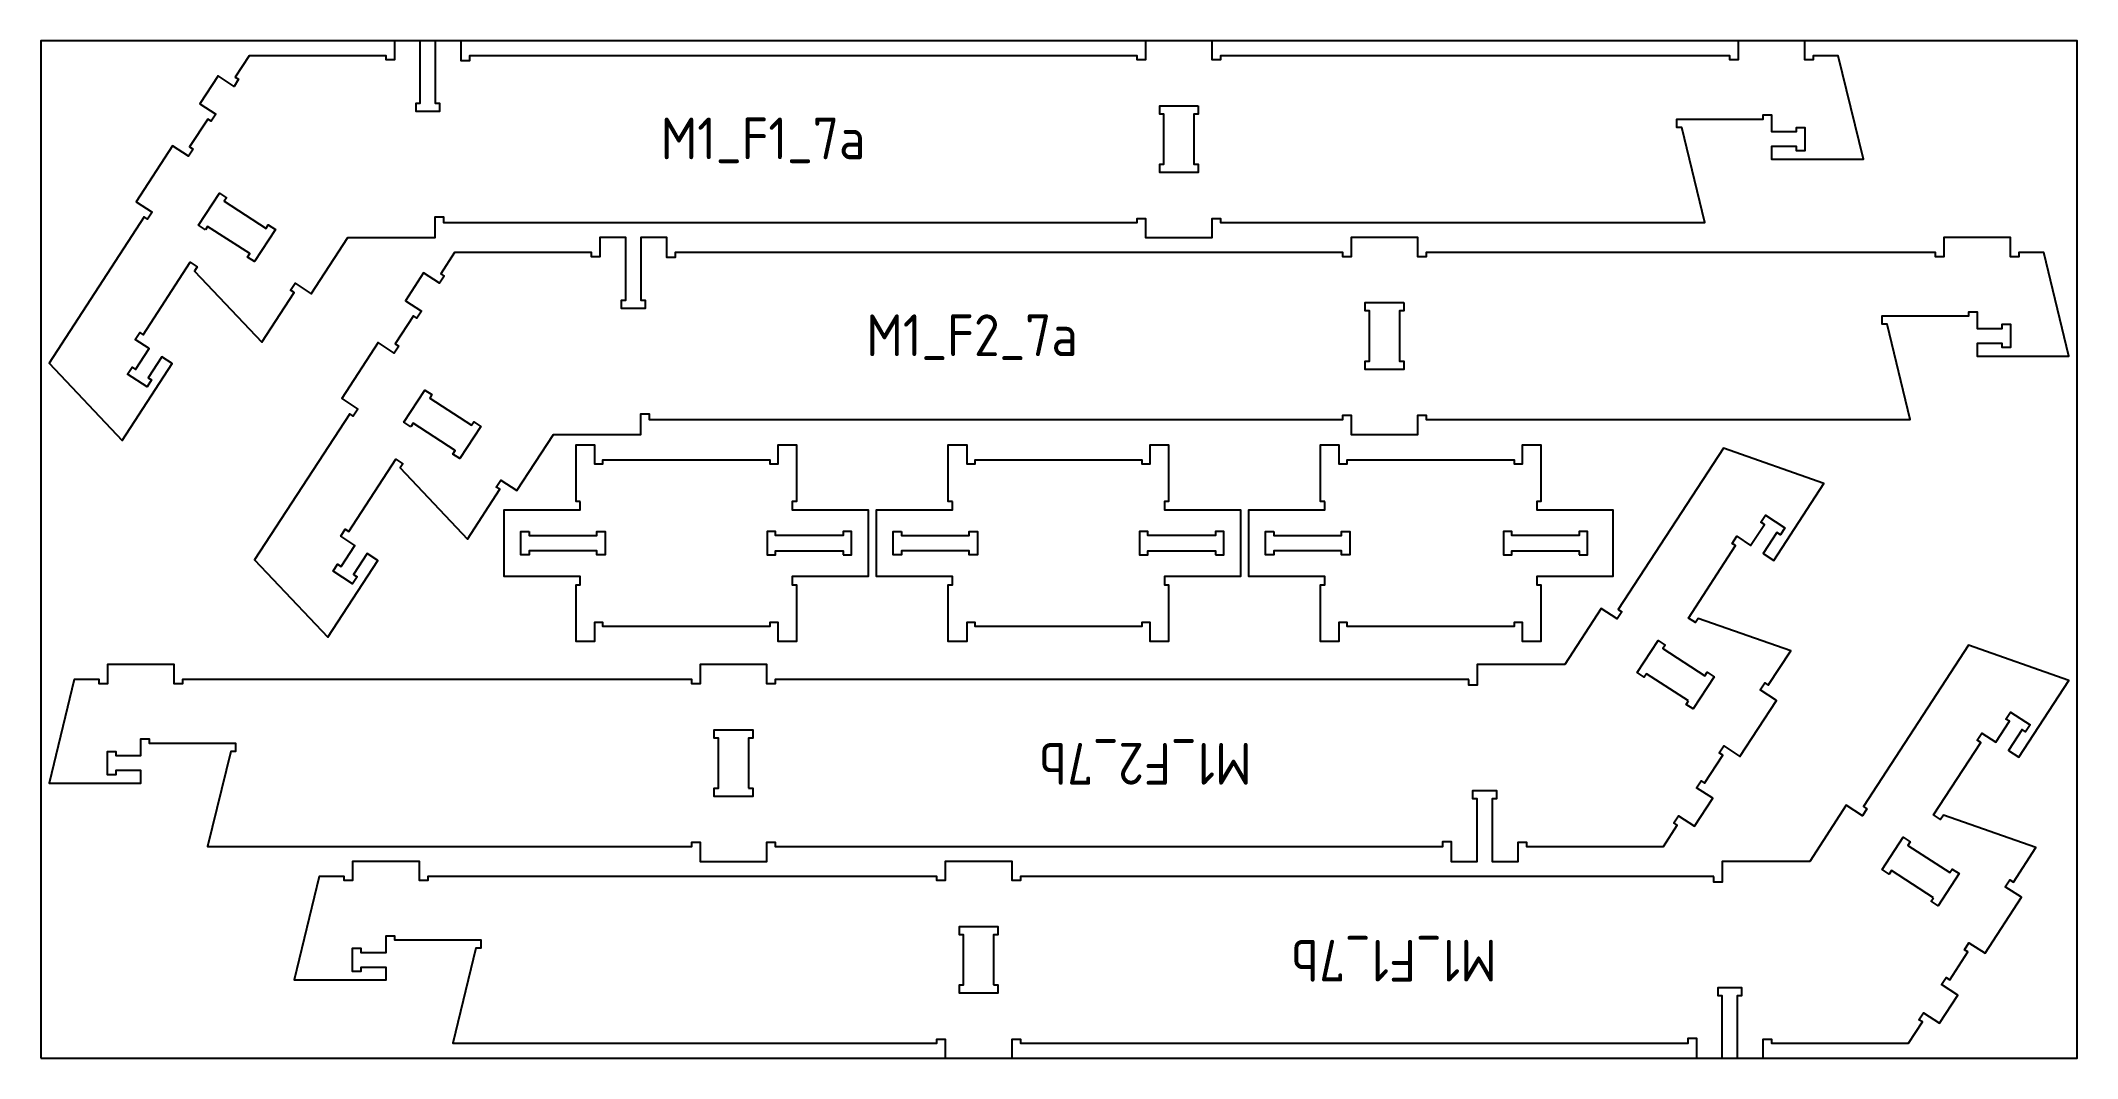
# Model space of a CAD drawing. Header units: millimetres. Extents: x -18174 to 50972, y 6312 to 16778.
# Drawn here: x 12972 to 15412, y 10273 to 11493 of the extents above; entities that cross this region are included whole.
import ezdxf

# ---------------------------------------------------------------- set-up
doc = ezdxf.new("R2010")
doc.units = ezdxf.units.MM
doc.header["$MEASUREMENT"] = 0
for name, color, linetype in [('freeswerk_CODES', 50, 'Continuous'), ('freeswerk_ELEMENTEN', 7, 'Continuous'), ('freeswerk_PLATEN', 3, 'Continuous')]:
    doc.layers.add(name, color=color, linetype=linetype)

msp = doc.modelspace()

# ---------------------------------------------------------------- texts
at = {"layer": 'freeswerk_CODES', "char_height": 50, "attachment_point": 1}
for s, insert in [('{\\Fiso|c0;M1_F1_7a}', (13715.1, 11400.4)), ('{\\Fiso|c0;M1_F2_7a}', (13961.4, 11164.4))]:
    msp.add_mtext_dynamic_manual_height_columns(s, width=318.081, gutter_width=1456.3, heights=[0], dxfattribs=dict(at, insert=insert))
at = {"layer": 'freeswerk_CODES', "char_height": 50, "attachment_point": 1, "rotation": 180}
for s, insert in [('{\\Fiso|c0;M1_F2_7b}', (14423.2, 10600.6)), ('{\\Fiso|c0;M1_F1_7b}', (14716.9, 10364.6))]:
    msp.add_mtext_dynamic_manual_height_columns(s, width=318.081, gutter_width=1456.3, heights=[0], dxfattribs=dict(at, insert=insert))

# ---------------------------------------------------------------- linework, layer by layer
at = {"layer": 'freeswerk_ELEMENTEN'}
for points in [[(13154.9, 11362.3), (13149.5, 11354), (13130.2, 11366.5), (13086.6, 11299.4), (13105.9, 11286.9), (13100.4, 11278.5), (13096.2, 11281.2), (12982.3, 11106), (13069.9, 11013.3), (13129.9, 11105.5), (13117.3, 11113.7), (13101, 11088.5), (13105.1, 11085.8), (13099.7, 11077.4), (13076.2, 11092.7), (13081.7, 11101), (13085.9, 11098.3), (13102.2, 11123.5), (13085.4, 11134.4), (13090.9, 11142.8), (13095.1, 11140), (13151.5, 11226.9), (13159.9, 11221.4), (13156.6, 11216.4), (13237.2, 11131.1), (13275.9, 11190.7), (13271.7, 11193.4), (13277.1, 11201.8), (13296.4, 11189.2), (13340.2, 11256.5), (13445, 11256.5), (13445, 11281.3), (13455, 11281.3), (13455, 11274.5), (14286, 11274.5), (14286, 11279.5), (14296, 11279.5), (14296, 11256.5), (14376, 11256.5), (14376, 11279.5), (14386, 11279.5), (14386, 11274.5), (14966, 11274.5), (14938.4, 11388.5), (14932.4, 11388.5), (14932.4, 11398.5), (15036, 11398.5), (15036, 11403.5), (15046, 11403.5), (15046, 11383.5), (15076, 11383.5), (15076, 11388.5), (15086, 11388.5), (15086, 11360.5), (15076, 11360.5), (15076, 11365.5), (15046, 11365.5), (15046, 11350.5), (15156, 11350.5), (15126, 11474.5), (15096, 11474.5), (15096, 11469.5), (15086, 11469.5), (15086, 11492.5), (15006, 11492.5), (15006, 11469.5), (14996, 11469.5), (14996, 11474.5), (14386, 11474.5), (14386, 11469.5), (14376, 11469.5), (14376, 11492.5), (14296, 11492.5), (14296, 11469.5), (14286, 11469.5), (14286, 11474.5), (13486, 11474.5), (13486, 11468.5), (13476, 11468.5), (13476, 11492.5), (13445, 11492.5), (13445, 11417.5), (13450, 11417.5), (13450, 11407.5), (13422, 11407.5), (13422, 11417.5), (13427, 11417.5), (13427, 11492.5), (13396, 11492.5), (13396, 11469.5), (13386, 11469.5), (13386, 11474.5), (13221.9, 11474.5), (13205.2, 11448.9), (13209.4, 11446.2), (13203.9, 11437.8), (13184.7, 11450.3), (13162.9, 11416.8), (13182.1, 11404.3), (13176.7, 11395.9), (13172.5, 11398.6), (13150.7, 11365.1)], [(14359, 11414.5), (14359, 11404.5), (14354, 11404.5), (14354, 11344.5), (14359, 11344.5), (14359, 11334.5), (14313, 11334.5), (14313, 11344.5), (14318, 11344.5), (14318, 11404.5), (14313, 11404.5), (14313, 11414.5)], [(13169.6, 11265.7), (13161.2, 11271.2), (13186.3, 11309.7), (13194.7, 11304.3), (13192, 11300.1), (13242.3, 11267.4), (13245, 11271.6), (13253.4, 11266.1), (13228.3, 11227.6), (13219.9, 11233), (13222.7, 11237.2), (13172.3, 11269.9)], [(13401.2, 11126.3), (13395.8, 11118), (13376.5, 11130.5), (13332.9, 11063.4), (13352.2, 11050.9), (13346.7, 11042.5), (13342.5, 11045.2), (13228.6, 10870), (13316.2, 10777.3), (13376.2, 10869.5), (13363.6, 10877.7), (13347.2, 10852.5), (13351.4, 10849.8), (13346, 10841.4), (13322.5, 10856.7), (13328, 10865), (13332.2, 10862.3), (13348.5, 10887.5), (13331.7, 10898.4), (13337.2, 10906.8), (13341.4, 10904), (13397.8, 10990.9), (13406.2, 10985.4), (13402.9, 10980.4), (13483.5, 10895.1), (13522.2, 10954.7), (13518, 10957.4), (13523.4, 10965.8), (13542.7, 10953.2), (13586.5, 11020.5), (13691.3, 11020.5), (13691.3, 11045.3), (13701.3, 11045.3), (13701.3, 11038.5), (14532.3, 11038.5), (14532.3, 11043.5), (14542.3, 11043.5), (14542.3, 11020.5), (14622.3, 11020.5), (14622.3, 11043.5), (14632.3, 11043.5), (14632.3, 11038.5), (15212.3, 11038.5), (15184.7, 11152.5), (15178.7, 11152.5), (15178.7, 11162.5), (15282.3, 11162.5), (15282.3, 11167.5), (15292.3, 11167.5), (15292.3, 11147.5), (15322.3, 11147.5), (15322.3, 11152.5), (15332.3, 11152.5), (15332.3, 11124.5), (15322.3, 11124.5), (15322.3, 11129.5), (15292.3, 11129.5), (15292.3, 11114.5), (15402.3, 11114.5), (15372.3, 11238.5), (15342.3, 11238.5), (15342.3, 11233.5), (15332.3, 11233.5), (15332.3, 11256.5), (15252.3, 11256.5), (15252.3, 11233.5), (15242.3, 11233.5), (15242.3, 11238.5), (14632.3, 11238.5), (14632.3, 11233.5), (14622.3, 11233.5), (14622.3, 11256.5), (14542.3, 11256.5), (14542.3, 11233.5), (14532.3, 11233.5), (14532.3, 11238.5), (13732.3, 11238.5), (13732.3, 11232.5), (13722.3, 11232.5), (13722.3, 11256.5), (13691.3, 11256.5), (13691.3, 11181.5), (13696.3, 11181.5), (13696.3, 11171.5), (13668.3, 11171.5), (13668.3, 11181.5), (13673.3, 11181.5), (13673.3, 11256.5), (13642.3, 11256.5), (13642.3, 11233.5), (13632.3, 11233.5), (13632.3, 11238.5), (13468.2, 11238.5), (13451.5, 11212.9), (13455.7, 11210.2), (13450.2, 11201.8), (13431, 11214.3), (13409.2, 11180.8), (13428.4, 11168.3), (13423, 11159.9), (13418.8, 11162.6), (13397, 11129.1)], [(14605.3, 11178.5), (14605.3, 11168.5), (14600.3, 11168.5), (14600.3, 11108.5), (14605.3, 11108.5), (14605.3, 11098.5), (14559.3, 11098.5), (14559.3, 11108.5), (14564.3, 11108.5), (14564.3, 11168.5), (14559.3, 11168.5), (14559.3, 11178.5)], [(13415.9, 11029.7), (13407.5, 11035.2), (13432.6, 11073.7), (13441, 11068.3), (13438.3, 11064.1), (13488.6, 11031.4), (13491.3, 11035.6), (13499.7, 11030.1), (13474.6, 10991.6), (13466.2, 10997), (13468.9, 11001.2), (13418.6, 11033.9)], [(13618.7, 10940.1), (13613.7, 10940.1), (13613.7, 11008.1), (13635.7, 11008.1), (13635.7, 10985.1), (13645.7, 10985.1), (13645.7, 10990.1), (13845.7, 10990.1), (13845.7, 10985.1), (13855.7, 10985.1), (13855.7, 11008.1), (13877.7, 11008.1), (13877.7, 10940.1), (13872.7, 10940.1), (13872.7, 10930.1), (13963.7, 10930.1), (13963.7, 10850.1), (13872.7, 10850.1), (13872.7, 10840.1), (13877.7, 10840.1), (13877.7, 10772.1), (13855.7, 10772.1), (13855.7, 10795.1), (13845.7, 10795.1), (13845.7, 10790.1), (13645.7, 10790.1), (13645.7, 10795.1), (13635.7, 10795.1), (13635.7, 10772.1), (13613.7, 10772.1), (13613.7, 10840.1), (13618.7, 10840.1), (13618.7, 10850.1), (13527.7, 10850.1), (13527.7, 10930.1), (13618.7, 10930.1)], [(14064.7, 10940.1), (14059.7, 10940.1), (14059.7, 11008.1), (14081.7, 11008.1), (14081.7, 10985.1), (14091.7, 10985.1), (14091.7, 10990.1), (14291.7, 10990.1), (14291.7, 10985.1), (14301.7, 10985.1), (14301.7, 11008.1), (14323.7, 11008.1), (14323.7, 10940.1), (14318.7, 10940.1), (14318.7, 10930.1), (14409.7, 10930.1), (14409.7, 10850.1), (14318.7, 10850.1), (14318.7, 10840.1), (14323.7, 10840.1), (14323.7, 10772.1), (14301.7, 10772.1), (14301.7, 10795.1), (14291.7, 10795.1), (14291.7, 10790.1), (14091.7, 10790.1), (14091.7, 10795.1), (14081.7, 10795.1), (14081.7, 10772.1), (14059.7, 10772.1), (14059.7, 10840.1), (14064.7, 10840.1), (14064.7, 10850.1), (13973.7, 10850.1), (13973.7, 10930.1), (14064.7, 10930.1)], [(14510.7, 10940.1), (14505.7, 10940.1), (14505.7, 11008.1), (14527.7, 11008.1), (14527.7, 10985.1), (14537.7, 10985.1), (14537.7, 10990.1), (14737.7, 10990.1), (14737.7, 10985.1), (14747.7, 10985.1), (14747.7, 11008.1), (14769.7, 11008.1), (14769.7, 10940.1), (14764.7, 10940.1), (14764.7, 10930.1), (14855.7, 10930.1), (14855.7, 10850.1), (14764.7, 10850.1), (14764.7, 10840.1), (14769.7, 10840.1), (14769.7, 10772.1), (14747.7, 10772.1), (14747.7, 10795.1), (14737.7, 10795.1), (14737.7, 10790.1), (14537.7, 10790.1), (14537.7, 10795.1), (14527.7, 10795.1), (14527.7, 10772.1), (14505.7, 10772.1), (14505.7, 10840.1), (14510.7, 10840.1), (14510.7, 10850.1), (14419.7, 10850.1), (14419.7, 10930.1), (14510.7, 10930.1)], [(14683.3, 10726.5), (13852.3, 10726.5), (13852.3, 10721.5), (13842.3, 10721.5), (13842.3, 10744.5), (13762.3, 10744.5), (13762.3, 10721.5), (13752.3, 10721.5), (13752.3, 10726.5), (13142.3, 10726.5), (13142.3, 10721.5), (13132.3, 10721.5), (13132.3, 10744.5), (13052.3, 10744.5), (13052.3, 10721.5), (13042.3, 10721.5), (13042.3, 10726.5), (13012.3, 10726.5), (12982.3, 10602.5), (13092.3, 10602.5), (13092.3, 10617.5), (13062.3, 10617.5), (13062.3, 10612.5), (13052.3, 10612.5), (13052.3, 10640.5), (13062.3, 10640.5), (13062.3, 10635.5), (13092.3, 10635.5), (13092.3, 10655.5), (13102.3, 10655.5), (13102.3, 10650.5), (13205.8, 10650.5), (13205.8, 10640.5), (13199.9, 10640.5), (13172.3, 10526.5), (13752.3, 10526.5), (13752.3, 10531.5), (13762.3, 10531.5), (13762.3, 10508.5), (13842.3, 10508.5), (13842.3, 10531.5), (13852.3, 10531.5), (13852.3, 10526.5), (14652.3, 10526.5), (14652.3, 10532.5), (14662.3, 10532.5), (14662.3, 10508.5), (14693.3, 10508.5), (14693.3, 10583.5), (14688.3, 10583.5), (14688.3, 10593.5), (14716.3, 10593.5), (14716.3, 10583.5), (14711.3, 10583.5), (14711.3, 10508.5), (14742.3, 10508.5), (14742.3, 10531.5), (14752.3, 10531.5), (14752.3, 10526.5), (14916.5, 10526.5), (14933.1, 10552.1), (14928.9, 10554.8), (14934.4, 10563.2), (14953.7, 10550.7), (14975.5, 10584.2), (14956.2, 10596.8), (14961.6, 10605.2), (14965.8, 10602.4), (14987.6, 10636), (14983.4, 10638.7), (14988.9, 10647.1), (15008.2, 10634.5), (15051.8, 10701.6), (15032.5, 10714.1), (15037.9, 10722.5), (15042.1, 10719.8), (15069, 10761.2), (14958.2, 10799.9), (14954.9, 10794.8), (14946.5, 10800.3), (15003, 10887.2), (14998.8, 10889.9), (15004.3, 10898.3), (15021, 10887.4), (15037.4, 10912.5), (15033.2, 10915.2), (15038.6, 10923.6), (15062.1, 10908.4), (15056.7, 10900), (15052.5, 10902.7), (15036.1, 10877.6), (15048.7, 10869.4), (15108.6, 10961.6), (14988.3, 11004), (14862.4, 10810.4), (14866.6, 10807.6), (14861.2, 10799.2), (14841.9, 10811.8), (14798.2, 10744.5), (14693.3, 10744.5), (14693.3, 10719.8), (14683.3, 10719.8)], [(13557.7, 10904.1), (13557.7, 10899.1), (13638.7, 10899.1), (13638.7, 10904.1), (13648.7, 10904.1), (13648.7, 10876.1), (13638.7, 10876.1), (13638.7, 10881.1), (13557.7, 10881.1), (13557.7, 10876.1), (13547.7, 10876.1), (13547.7, 10904.1)], [(13933.7, 10876.1), (13943.7, 10876.1), (13943.7, 10904.1), (13933.7, 10904.1), (13933.7, 10899.1), (13852.7, 10899.1), (13852.7, 10904.1), (13842.7, 10904.1), (13842.7, 10876.1), (13852.7, 10876.1), (13852.7, 10881.1), (13933.7, 10881.1)], [(14003.7, 10904.1), (14003.7, 10899.1), (14084.7, 10899.1), (14084.7, 10904.1), (14094.7, 10904.1), (14094.7, 10876.1), (14084.7, 10876.1), (14084.7, 10881.1), (14003.7, 10881.1), (14003.7, 10876.1), (13993.7, 10876.1), (13993.7, 10904.1)], [(14379.7, 10876.1), (14389.7, 10876.1), (14389.7, 10904.1), (14379.7, 10904.1), (14379.7, 10899.1), (14298.7, 10899.1), (14298.7, 10904.1), (14288.7, 10904.1), (14288.7, 10876.1), (14298.7, 10876.1), (14298.7, 10881.1), (14379.7, 10881.1)], [(14449.7, 10904.1), (14449.7, 10899.1), (14530.7, 10899.1), (14530.7, 10904.1), (14540.7, 10904.1), (14540.7, 10876.1), (14530.7, 10876.1), (14530.7, 10881.1), (14449.7, 10881.1), (14449.7, 10876.1), (14439.7, 10876.1), (14439.7, 10904.1)], [(14815.7, 10876.1), (14825.7, 10876.1), (14825.7, 10904.1), (14815.7, 10904.1), (14815.7, 10899.1), (14734.7, 10899.1), (14734.7, 10904.1), (14724.7, 10904.1), (14724.7, 10876.1), (14734.7, 10876.1), (14734.7, 10881.1), (14815.7, 10881.1)], [(14977, 10490.5), (14146, 10490.5), (14146, 10485.5), (14136, 10485.5), (14136, 10508.5), (14056, 10508.5), (14056, 10485.5), (14046, 10485.5), (14046, 10490.5), (13436, 10490.5), (13436, 10485.5), (13426, 10485.5), (13426, 10508.5), (13346, 10508.5), (13346, 10485.5), (13336, 10485.5), (13336, 10490.5), (13306, 10490.5), (13276, 10366.5), (13386, 10366.5), (13386, 10381.5), (13356, 10381.5), (13356, 10376.5), (13346, 10376.5), (13346, 10404.5), (13356, 10404.5), (13356, 10399.5), (13386, 10399.5), (13386, 10419.5), (13396, 10419.5), (13396, 10414.5), (13499.5, 10414.5), (13499.5, 10404.5), (13493.6, 10404.5), (13466, 10290.5), (14046, 10290.5), (14046, 10295.5), (14056, 10295.5), (14056, 10272.5), (14136, 10272.5), (14136, 10295.5), (14146, 10295.5), (14146, 10290.5), (14946, 10290.5), (14946, 10296.5), (14956, 10296.5), (14956, 10272.5), (14987, 10272.5), (14987, 10347.5), (14982, 10347.5), (14982, 10357.5), (15010, 10357.5), (15010, 10347.5), (15005, 10347.5), (15005, 10272.5), (15036, 10272.5), (15036, 10295.5), (15046, 10295.5), (15046, 10290.5), (15210.1, 10290.5), (15226.8, 10316.1), (15222.6, 10318.8), (15228, 10327.2), (15247.3, 10314.7), (15269.1, 10348.2), (15249.8, 10360.8), (15255.3, 10369.2), (15259.5, 10366.4), (15281.3, 10400), (15277.1, 10402.7), (15282.5, 10411.1), (15301.8, 10398.5), (15345.4, 10465.6), (15326.1, 10478.1), (15331.6, 10486.5), (15335.8, 10483.8), (15362.7, 10525.2), (15251.9, 10563.9), (15248.6, 10558.8), (15240.2, 10564.3), (15296.7, 10651.2), (15292.5, 10653.9), (15297.9, 10662.3), (15314.7, 10651.4), (15331, 10676.5), (15326.9, 10679.2), (15332.3, 10687.6), (15355.8, 10672.4), (15350.3, 10664), (15346.1, 10666.7), (15329.8, 10641.6), (15342.4, 10633.4), (15402.3, 10725.6), (15282, 10768), (15156.1, 10574.4), (15160.3, 10571.6), (15154.8, 10563.2), (15135.6, 10575.8), (15091.8, 10508.5), (14987, 10508.5), (14987, 10483.8), (14977, 10483.8)], [(14946.4, 10700.9), (14896.1, 10733.6), (14893.3, 10729.4), (14884.9, 10734.9), (14910, 10773.5), (14918.4, 10768), (14915.7, 10763.8), (14966, 10731.1), (14968.7, 10735.3), (14977.1, 10729.9), (14952, 10691.3), (14943.6, 10696.7)], [(13820.3, 10596.5), (13825.3, 10596.5), (13825.3, 10586.5), (13779.3, 10586.5), (13779.3, 10596.5), (13784.3, 10596.5), (13784.3, 10656.5), (13779.3, 10656.5), (13779.3, 10666.5), (13825.3, 10666.5), (13825.3, 10656.5), (13820.3, 10656.5)], [(15240, 10464.9), (15189.7, 10497.6), (15187, 10493.4), (15178.6, 10498.9), (15203.7, 10537.5), (15212.1, 10532), (15209.3, 10527.8), (15259.7, 10495.1), (15262.4, 10499.3), (15270.8, 10493.9), (15245.7, 10455.3), (15237.3, 10460.7)], [(14114, 10360.5), (14119, 10360.5), (14119, 10350.5), (14073, 10350.5), (14073, 10360.5), (14078, 10360.5), (14078, 10420.5), (14073, 10420.5), (14073, 10430.5), (14119, 10430.5), (14119, 10420.5), (14114, 10420.5)]]:
    msp.add_lwpolyline(points, close=True, dxfattribs=at)
at = {"layer": 'freeswerk_PLATEN'}
msp.add_lwpolyline([(12972.3, 10272.5), (15412.3, 10272.5), (15412.3, 11492.5), (12972.3, 11492.5)], close=True, dxfattribs=at)

msp.set_redraw_order([(e.dxf.handle, doc.entitydb.next_handle()) for e in msp.query("TEXT MTEXT ATTDEF DIMENSION ARC_DIMENSION")])  # texts and dimensions are drawn at this point

doc.saveas('drawing.dxf')
